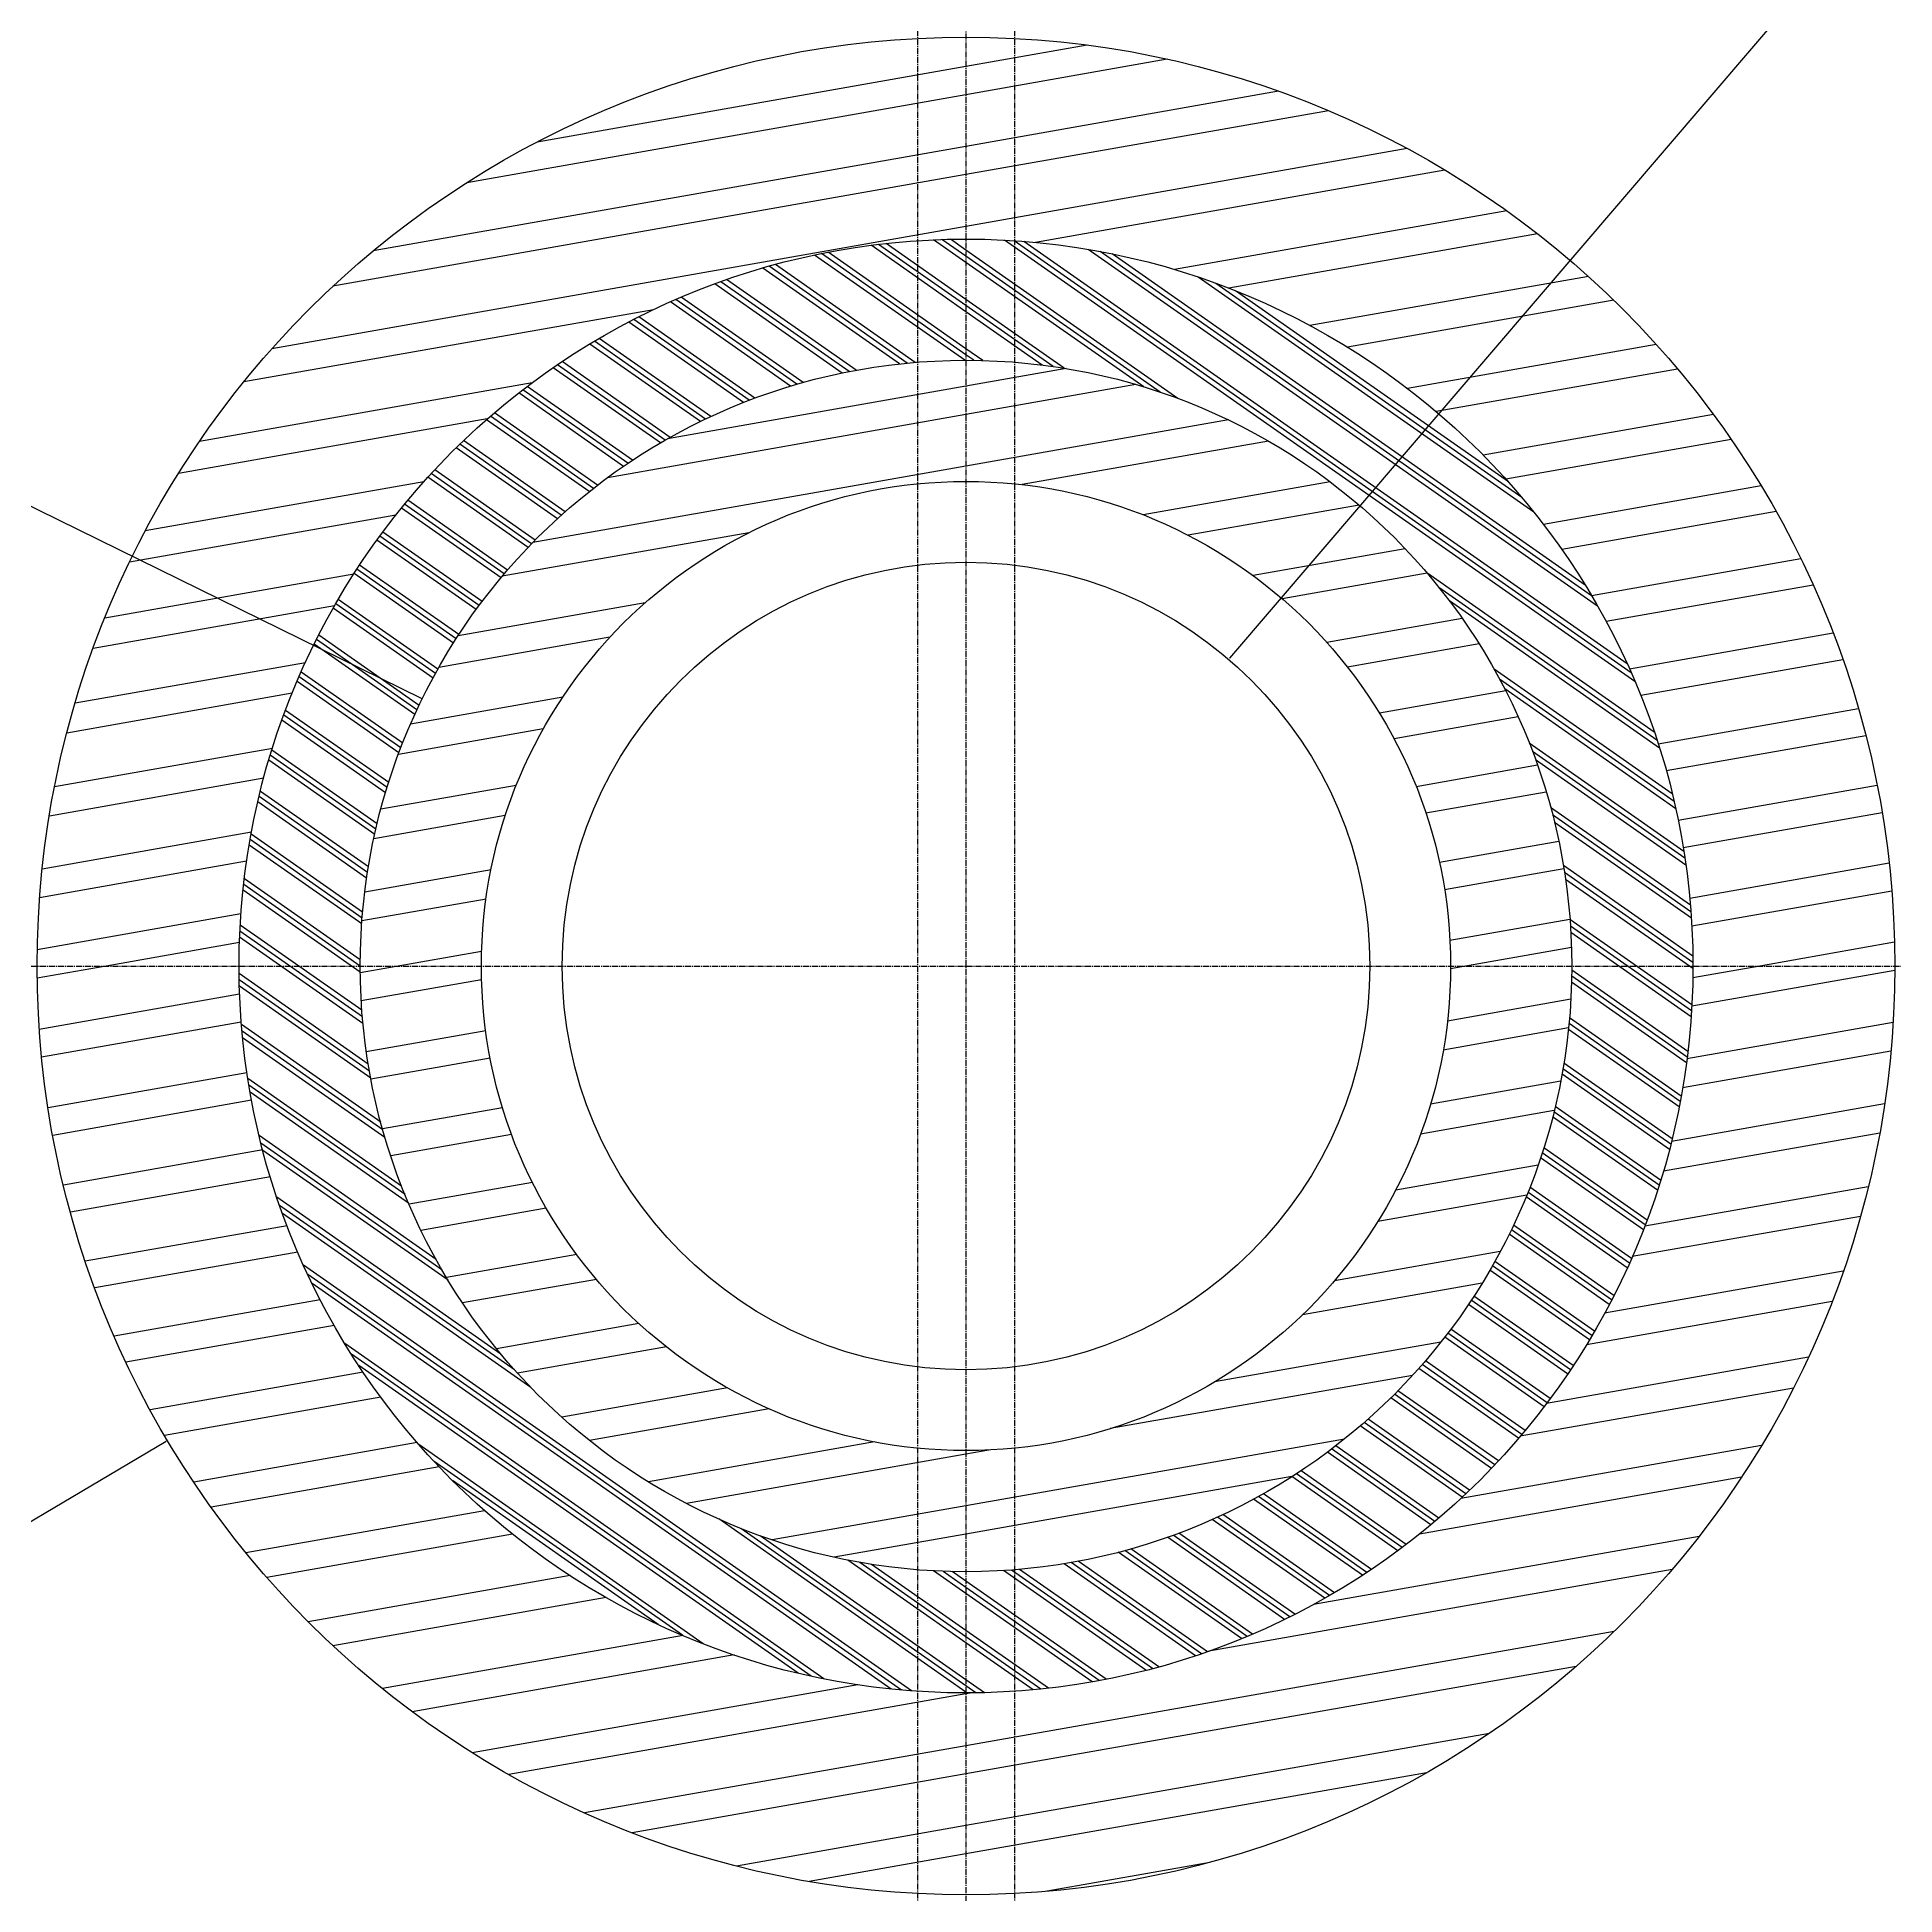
# Model space of a CAD drawing. Header units: millimetres. Extents: x -152 to 1470, y -163 to 1866.
# Drawn here: x 564.7 to 794.7, y 1555.9 to 1785.9 of the extents above; entities that cross this region are included whole.
import ezdxf

# ---------------------------------------------------------------- set-up
doc = ezdxf.new("R2010")
doc.units = ezdxf.units.MM
doc.header["$MEASUREMENT"] = 0
doc.linetypes.add('CENTER2', pattern=[1.125, 0.75, -0.125, 0.125, -0.125])
doc.styles.get("Standard").update_dxf_attribs({"font": 'arial.ttf'})
doc.dimstyles.get("Standard").update_dxf_attribs({"dimtxt": 0.18, "dimasz": 0.18, "dimexe": 0.18, "dimexo": 0.0625, "dimgap": 0.09, "dimtad": 0, "dimtih": 1, "dimtoh": 1, "dimdec": 4, "dimzin": 0, "dimdsep": 46, "dimtxsty": 'Standard', "dimcen": 0.09, "dimadec": 0, "dimazin": 0, "dimtfac": 1, "dimtdec": 4, "dimtofl": 0, "dimtmove": 0, "dimatfit": 3, "dimfxl": 1, "dimtolj": 1, "dimtzin": 0, "dimarcsym": 0})

# ---------------------------------------------------------------- blocks, each defined once
blk = doc.blocks.new('*D39')
at = {"color": 0, "lineweight": -2, "transparency": 16777216}
for p, q in [((679.63, 1670.89), (679.81, 1670.89)), ((679.72, 1670.8), (679.72, 1670.98)), ((467.71, 1544.99), (580.68, 1612.08)), ((467.53, 1544.99), (467.71, 1544.99))]:
    blk.add_line(p, q, dxfattribs=at)
at = {"color": 0, "transparency": 16777216}
blk.add_solid([(580.67, 1612.11), (580.7, 1612.06), (580.84, 1612.17)], dxfattribs=at)
at = {"layer": 'Defpoints', "color": 0, "transparency": 16777216}
for p in [(778.6, 1729.61), (580.84, 1612.17)]:
    blk.add_point(p, dxfattribs=at)
at = {"color": 0, "transparency": 16777216, "insert": (156.97, 1544.99), "char_height": 0.18, "attachment_point": 5}
blk.add_mtext('\\A1;{\\H340.44222x;Bearing Housing \\POD ∅230.0000}', dxfattribs=at)
blk = doc.blocks.new('*D40')
at = {"color": 0, "lineweight": -2, "transparency": 16777216}
for p, q in [((520.01, 1749.3), (520.19, 1749.3)), ((520.19, 1749.3), (612.25, 1704.05)), ((679.63, 1670.89), (679.81, 1670.89)), ((679.72, 1670.8), (679.72, 1670.98))]:
    blk.add_line(p, q, dxfattribs=at)
at = {"color": 0, "transparency": 16777216}
blk.add_solid([(612.26, 1704.08), (612.23, 1704.03), (612.41, 1703.97)], dxfattribs=at)
at = {"layer": 'Defpoints', "color": 0, "transparency": 16777216}
for p in [(612.41, 1703.97), (747.03, 1637.81)]:
    blk.add_point(p, dxfattribs=at)
at = {"color": 0, "transparency": 16777216, "insert": (259.44, 1749.3), "char_height": 0.18, "attachment_point": 5}
blk.add_mtext('\\A1;{\\H340.44222x;Stock Tube\\PID ∅150.0000}', dxfattribs=at)
blk = doc.blocks.new('*D41')
at = {"color": 0, "lineweight": -2, "transparency": 16777216}
for p, q in [((815.77, 1829.82), (712.35, 1709.01)), ((815.95, 1829.82), (815.77, 1829.82)), ((679.63, 1670.89), (679.81, 1670.89)), ((679.72, 1670.8), (679.72, 1670.98))]:
    blk.add_line(p, q, dxfattribs=at)
at = {"color": 0, "transparency": 16777216}
blk.add_solid([(712.33, 1709.03), (712.37, 1708.99), (712.23, 1708.88)], dxfattribs=at)
at = {"layer": 'Defpoints', "color": 0, "transparency": 16777216}
for p in [(712.23, 1708.88), (647.2, 1632.91)]:
    blk.add_point(p, dxfattribs=at)
at = {"color": 0, "transparency": 16777216, "insert": (1142.83, 1829.82), "char_height": 0.18, "attachment_point": 5}
blk.add_mtext('\\A1;{\\H340.44222x;Stock ∅100.0000}', dxfattribs=at)

msp = doc.modelspace()

# ---------------------------------------------------------------- linework, layer by layer
at = {"linetype": 'CENTER2'}
for p, q in [((679.71727, 1842.61347), (679.71727, 1493.32748)), ((673.71727, 1823.92354), (673.71727, 1517.8629)), ((685.71727, 1823.92354), (685.71727, 1517.8629)), ((437.90271, 1670.89322), (893.92964, 1670.89322))]:
    msp.add_line(p, q, dxfattribs=at)
at = {"linetype": 'Continuous'}
for p, q in [((694.70246, 1784.91271), (679.71727, 1782.27042)), ((704.62865, 1783.16264), (679.71727, 1778.77009)), ((679.71727, 1782.27042), (626.63884, 1772.91126)), ((679.71727, 1778.77009), (617.90983, 1767.87177)), ((718.4024, 1779.19124), (679.71727, 1772.37001)), ((724.58224, 1776.78059), (679.71727, 1768.86968)), ((679.71727, 1772.37001), (606.32504, 1759.42898)), ((734.32848, 1772.09903), (679.71727, 1762.4696)), ((679.71727, 1768.86968), (601.34238, 1755.05008)), ((739.01666, 1769.42536), (688.30148, 1760.4829)), ((746.69117, 1764.37849), (705.51208, 1757.11751)), ((679.71727, 1762.4696), (593.78509, 1747.31744)), ((679.71727, 1751.89628), (667.96824, 1760.12304)), ((679.71727, 1752.65926), (668.89126, 1760.23972)), ((679.71727, 1753.42225), (669.8262, 1760.34805)), ((679.71727, 1758.00015), (675.71283, 1760.80409)), ((679.71727, 1758.76314), (676.7453, 1760.84414)), ((679.71727, 1759.52612), (677.7942, 1760.87267)), ((705.95572, 1741.15376), (679.71727, 1759.52612)), ((762.54094, 1706.11027), (684.48311, 1760.76695)), ((762.06673, 1707.2053), (685.67429, 1760.69586)), ((761.56694, 1708.31824), (686.89105, 1760.60686)), ((757.90987, 1715.45685), (694.84994, 1759.61189)), ((750.47807, 1761.5459), (712.25413, 1754.80599)), ((671.50077, 1745.44179), (654.55816, 1757.30514)), ((672.44977, 1745.54028), (655.33157, 1757.52657)), ((673.41429, 1745.6279), (656.11265, 1757.74264)), ((679.57349, 1745.89308), (660.97041, 1758.9191)), ((679.71727, 1746.55539), (661.81052, 1759.09383)), ((679.71727, 1747.31838), (662.65995, 1759.26204)), ((703.74107, 1741.94149), (679.71727, 1758.76314)), ((701.72134, 1742.59274), (679.71727, 1758.00015)), ((757.16273, 1716.74299), (696.31406, 1759.34969)), ((756.3649, 1718.06462), (697.82885, 1759.052)), ((664.39724, 1744.31186), (648.62855, 1755.35322)), ((665.2423, 1744.48313), (649.34599, 1755.61385)), ((666.09874, 1744.64643), (650.06996, 1755.8699)), ((750.01967, 1727.0855), (708.4759, 1756.17476)), ((748.54773, 1728.87915), (710.66482, 1755.40505)), ((756.77652, 1756.2564), (722.30665, 1750.17844)), ((658.00724, 1742.68232), (643.1114, 1753.1125)), ((658.77266, 1742.90935), (643.78034, 1753.40708)), ((659.54708, 1743.13008), (644.45502, 1753.69765)), ((691.89004, 1744.89879), (679.71727, 1753.42225)), ((690.4911, 1745.11535), (679.71727, 1752.65926)), ((746.86334, 1730.82156), (713.06618, 1754.48658)), ((759.91967, 1753.3103), (726.95783, 1747.49824)), ((641.00927, 1752.14401), (590.2941, 1743.20156)), ((652.18345, 1740.65631), (637.95661, 1750.61804)), ((652.88401, 1740.92875), (638.5825, 1750.94277)), ((653.59207, 1741.19595), (639.21353, 1751.26391)), ((689.13907, 1745.29907), (679.71727, 1751.89628)), ((647.47776, 1738.61038), (633.71421, 1748.24772)), ((648.12964, 1738.91691), (634.30578, 1748.59648)), ((643.09047, 1736.3415), (629.70203, 1745.71618)), ((646.83235, 1738.29932), (633.12733, 1747.89567)), ((681.79366, 1745.86447), (679.71727, 1747.31838)), ((680.67162, 1745.88715), (679.71727, 1746.55539)), ((765.18334, 1747.83834), (734.36351, 1742.40398)), ((641.89081, 1735.65554), (628.59583, 1744.96479)), ((642.48776, 1736.00054), (629.14675, 1745.34201)), ((692.13418, 1744.85822), (679.71727, 1742.66878)), ((767.8213, 1744.80316), (737.92946, 1739.53243)), ((625.98764, 1743.09521), (584.80854, 1735.83422)), ((637.31452, 1732.75602), (624.34101, 1741.84017)), ((637.86776, 1733.13162), (624.85832, 1742.24093)), ((638.42626, 1733.50354), (625.37973, 1742.63882)), ((679.71727, 1742.66878), (642.75168, 1736.15075)), ((700.76403, 1742.87957), (679.71727, 1739.16846)), ((633.58466, 1730.02681), (620.83228, 1738.95612)), ((634.10251, 1730.42719), (621.32165, 1739.37644)), ((679.71727, 1739.16846), (635.31901, 1731.33985)), ((772.24554, 1739.18319), (743.732, 1734.15549)), ((620.44277, 1738.61717), (582.21883, 1731.87726)), ((633.07168, 1729.62302), (620.34681, 1738.53307)), ((712.19711, 1738.49544), (679.71727, 1732.76837)), ((629.13936, 1726.27259), (616.60108, 1735.05198)), ((629.61453, 1726.70285), (617.05604, 1735.4964)), ((630.09432, 1727.12989), (617.51476, 1735.93819)), ((717.17056, 1735.87207), (686.653, 1730.491)), ((774.46173, 1736.07364), (746.56459, 1731.15462)), ((626.38385, 1723.62411), (613.94935, 1732.33084)), ((679.71727, 1732.76837), (626.07489, 1723.30977)), ((612.57921, 1730.83053), (578.10934, 1724.75256)), ((625.50121, 1722.71617), (613.09487, 1731.40318)), ((625.94031, 1723.17169), (613.52029, 1731.86829)), ((724.81489, 1730.81989), (701.65973, 1726.73701)), ((778.16833, 1730.32713), (751.20286, 1725.57239)), ((622.14614, 1718.96155), (609.82194, 1727.59104)), ((622.55031, 1719.44153), (610.21845, 1728.07639)), ((622.9588, 1719.91848), (610.61855, 1728.55922)), ((728.39421, 1727.9507), (707.2222, 1724.2175)), ((609.1252, 1726.72117), (576.16337, 1720.90911)), ((780.01622, 1727.15264), (753.4711, 1722.47202)), ((619.0674, 1715.01343), (606.77845, 1723.61825)), ((619.43726, 1715.51743), (607.14642, 1724.12358)), ((619.8114, 1716.01845), (607.51794, 1724.62642)), ((652.81618, 1724.52466), (622.29862, 1719.14359)), ((616.93784, 1711.92666), (604.64533, 1720.53397)), ((734.08743, 1722.55448), (715.25792, 1719.23433)), ((783.08459, 1721.29359), (757.17351, 1716.72477)), ((603.90848, 1719.40124), (573.08866, 1713.96687)), ((616.26215, 1710.87381), (603.96275, 1719.48594)), ((616.59786, 1711.40173), (604.30226, 1720.0112)), ((736.80599, 1719.53351), (718.85774, 1716.36875)), ((764.92803, 1699.86091), (736.76651, 1719.57981)), ((614.33806, 1707.64317), (602.00068, 1716.2819)), ((639.99841, 1715.86445), (616.84325, 1711.78157)), ((765.25996, 1698.8655), (738.26419, 1717.76814)), ((765.57545, 1697.88161), (739.56695, 1716.09296)), ((784.5994, 1718.06037), (758.97089, 1713.54137)), ((601.53971, 1715.48323), (571.64788, 1710.2125)), ((613.73124, 1706.54211), (601.37534, 1715.1938)), ((614.03248, 1707.09416), (601.68621, 1715.73911)), ((741.16079, 1713.90129), (724.39261, 1710.94461)), ((611.74523, 1702.59183), (599.30063, 1711.30564)), ((612.01569, 1703.16544), (599.58609, 1711.86874)), ((635.63311, 1711.59441), (614.4611, 1707.86121)), ((787.08191, 1712.09801), (761.86823, 1707.65216)), ((611.47924, 1702.0151), (599.01884, 1710.73996)), ((743.23928, 1710.76746), (726.94927, 1707.89509)), ((597.92613, 1708.44598), (569.4126, 1703.41827)), ((609.74425, 1697.88906), (597.15013, 1706.70756)), ((609.97833, 1698.48814), (597.40587, 1707.29147)), ((767.16026, 1692.19401), (745.09643, 1707.64327)), ((788.28665, 1708.81012), (763.24934, 1704.39537)), ((596.29073, 1704.65729), (568.39359, 1699.73827)), ((609.51483, 1697.28672), (596.89817, 1706.121)), ((746.53932, 1704.94926), (730.90651, 1702.19278)), ((767.37824, 1691.2784), (745.7784, 1706.40277)), ((767.58428, 1690.37114), (746.41345, 1705.19511)), ((608.23808, 1693.6028), (595.4668, 1702.54535)), ((629.78636, 1704.16338), (610.95684, 1700.84323)), ((790.2167, 1702.75035), (765.41795, 1698.37766)), ((607.85136, 1692.34762), (595.02076, 1701.3317)), ((608.04225, 1692.97694), (595.24181, 1701.93991)), ((627.38372, 1700.23941), (609.43546, 1697.07465)), ((748.0882, 1701.72205), (732.72028, 1699.01227)), ((593.84142, 1697.82532), (566.87595, 1693.07058)), ((606.81252, 1688.49712), (593.77844, 1697.62368)), ((768.59074, 1685.0885), (749.45704, 1698.48607)), ((768.72321, 1684.23276), (749.86211, 1697.43945)), ((791.12543, 1699.41026), (766.41391, 1695.05296)), ((606.508, 1687.18438), (593.39696, 1696.36483)), ((606.65759, 1687.84262), (593.58563, 1696.99571)), ((750.4806, 1695.74381), (735.45847, 1693.095)), ((768.84634, 1683.38356), (750.24326, 1696.40958)), ((592.77035, 1694.13614), (566.22524, 1689.45552)), ((624.0378, 1693.24935), (607.26963, 1690.29267)), ((792.52192, 1693.25642), (767.89467, 1688.91397)), ((605.51138, 1681.77834), (592.04059, 1691.21069)), ((605.61585, 1682.46818), (592.19494, 1691.8656)), ((605.72622, 1683.15388), (592.3537, 1692.51742)), ((751.55752, 1692.43337), (736.65844, 1689.80626)), ((769.40229, 1678.41638), (752.10065, 1690.53112)), ((622.67833, 1689.50931), (606.38832, 1686.63695)), ((769.46639, 1677.60851), (752.3482, 1689.5948)), ((769.52283, 1676.806), (752.58022, 1688.66935)), ((793.14151, 1689.86534), (768.5201, 1685.52392)), ((591.2569, 1687.46919), (565.34582, 1682.90037)), ((604.95251, 1676.82878), (591.08735, 1686.53727)), ((605.01321, 1677.54926), (591.20959, 1687.21467)), ((753.11606, 1686.3081), (738.3342, 1683.70166)), ((590.65671, 1683.86304), (565.0282, 1679.34404)), ((604.89848, 1676.10363), (590.96988, 1685.85654)), ((794.01104, 1683.61858), (769.32695, 1679.26611)), ((604.72109, 1671.64994), (590.36842, 1681.69979)), ((620.91005, 1682.79743), (605.27724, 1680.04095)), ((753.74686, 1682.919), (738.97307, 1680.31399)), ((769.70921, 1672.09759), (753.68043, 1683.32107)), ((769.71621, 1671.32971), (753.8199, 1682.46043)), ((769.71668, 1670.5664), (753.94798, 1681.60776)), ((604.72122, 1670.12388), (590.20871, 1680.28564)), ((604.71727, 1670.88962), (590.28594, 1680.99455)), ((620.29345, 1679.18839), (604.92554, 1676.47861)), ((794.34196, 1680.17661), (769.58282, 1675.8109)), ((589.94832, 1677.33804), (564.73465, 1672.89219)), ((605.05474, 1663.78647), (589.78861, 1674.47593)), ((604.98172, 1664.60058), (589.82115, 1675.21613)), ((604.91812, 1665.4081), (589.85957, 1675.95221)), ((754.49593, 1676.651), (739.63519, 1674.03065)), ((769.58838, 1666.07833), (754.49632, 1676.6459)), ((769.54609, 1665.34496), (754.55378, 1675.84269)), ((769.49807, 1664.6156), (754.60223, 1675.04578)), ((589.7644, 1673.80529), (573.24923, 1670.89322)), ((619.74423, 1672.69146), (604.7221, 1670.04265)), ((754.68229, 1673.18354), (739.71626, 1670.54462)), ((794.67961, 1673.83606), (777.98996, 1670.89322)), ((573.24923, 1670.89322), (564.72709, 1669.39054)), ((605.70649, 1658.7522), (589.72227, 1669.94447)), ((769.09411, 1660.32055), (754.71557, 1670.38851)), ((794.71595, 1670.34214), (769.5792, 1665.90985)), ((777.98996, 1670.89322), (769.70542, 1669.43243)), ((605.85379, 1657.88608), (589.7337, 1669.17349)), ((606.01315, 1657.01151), (589.75187, 1668.39778)), ((619.74143, 1669.19064), (604.84235, 1666.56353)), ((768.91709, 1658.91853), (754.69025, 1668.88027)), ((769.00817, 1659.61774), (754.70666, 1669.63176)), ((589.78475, 1667.40879), (564.986, 1663.0361)), ((754.60383, 1666.76961), (739.32875, 1664.07621)), ((589.98596, 1663.94395), (565.27444, 1659.58664)), ((607.24989, 1651.56763), (590.0101, 1663.63906)), ((754.32371, 1663.2199), (738.80743, 1660.48396)), ((768.0106, 1653.44939), (754.30559, 1663.04574)), ((768.1407, 1654.12128), (754.37715, 1663.75862)), ((768.2661, 1654.79646), (754.44223, 1664.47603)), ((794.50474, 1663.90481), (768.98095, 1659.40428)), ((607.5082, 1650.62377), (590.07942, 1662.82754)), ((607.78329, 1649.66817), (590.1567, 1662.01045)), ((620.25464, 1662.88105), (605.47278, 1660.27461)), ((620.81295, 1659.47917), (606.03915, 1656.87415)), ((767.13408, 1649.48523), (753.74564, 1658.85992)), ((794.23356, 1660.35667), (768.44425, 1655.80932)), ((590.69417, 1657.66874), (566.06692, 1653.32629)), ((609.84018, 1643.65002), (590.79874, 1656.98298)), ((610.26213, 1642.59159), (590.93758, 1656.12278)), ((753.3521, 1656.64849), (737.23279, 1653.80622)), ((766.80635, 1648.18874), (753.51136, 1657.49799)), ((766.97239, 1648.83546), (753.63138, 1658.17693)), ((591.26591, 1654.26923), (566.6445, 1649.92781)), ((610.71086, 1641.51439), (591.08619, 1655.25574)), ((793.4424, 1653.81708), (767.05485, 1649.16425)), ((622.33979, 1653.34831), (607.47904, 1650.72795)), ((752.55335, 1653.00733), (735.99448, 1650.08755)), ((765.32539, 1643.12184), (752.35189, 1652.20599)), ((765.52505, 1643.74502), (752.51561, 1652.85433)), ((765.72062, 1644.37107), (752.67409, 1653.50635)), ((614.10601, 1634.55918), (592.20052, 1649.89757)), ((623.45589, 1650.04478), (608.48986, 1647.40587)), ((792.84217, 1650.21092), (766.05715, 1645.488)), ((592.64802, 1648.11285), (567.96393, 1643.76038)), ((614.82244, 1633.29455), (592.42669, 1648.97621)), ((615.59607, 1631.98986), (592.66554, 1648.04599)), ((763.58383, 1638.23743), (750.85896, 1647.14748)), ((763.81533, 1638.83831), (751.06296, 1647.76762)), ((764.04293, 1639.44193), (751.26207, 1648.39118)), ((593.58934, 1644.7785), (568.8302, 1640.4128)), ((750.55476, 1646.25484), (732.91509, 1643.14449)), ((622.14481, 1622.82648), (594.39437, 1642.25755)), ((626.03236, 1644.099), (610.75729, 1641.40559)), ((749.13687, 1642.5045), (730.69664, 1639.25299)), ((761.59379, 1633.52699), (749.05552, 1642.30639)), ((761.8558, 1634.10652), (749.29732, 1642.90006)), ((762.11406, 1634.68867), (749.5345, 1643.49697)), ((791.42187, 1643.5604), (763.75562, 1638.68209)), ((623.81463, 1620.89427), (594.73771, 1641.25415)), ((625.85513, 1618.70251), (595.09886, 1640.23828)), ((627.75086, 1640.90169), (612.23459, 1638.16575)), ((595.6557, 1638.74277), (570.6815, 1634.33915)), ((759.36424, 1628.98427), (746.9579, 1637.67128)), ((759.6558, 1629.5431), (747.23577, 1638.2397)), ((759.9437, 1630.1045), (747.5092, 1638.81123)), ((790.45942, 1639.89037), (762.21067, 1634.90936)), ((596.97909, 1635.4758), (571.84234, 1631.04351)), ((745.85451, 1635.52565), (725.32386, 1631.90554)), ((672.95068, 1581.14795), (597.69862, 1633.84001)), ((631.51446, 1635.16523), (615.39515, 1632.32296)), ((756.90141, 1624.60489), (744.57721, 1633.23438)), ((757.22187, 1625.14349), (744.89001, 1633.77835)), ((757.53874, 1625.6846), (745.19849, 1634.32533)), ((788.33523, 1633.11573), (758.78729, 1627.90563)), ((671.71584, 1581.24961), (598.21648, 1632.71442)), ((670.45228, 1581.37138), (598.76307, 1631.56871)), ((633.94995, 1632.09435), (617.39108, 1629.17457)), ((743.61951, 1631.63123), (721.37133, 1627.70828)), ((599.7663, 1629.56717), (574.24251, 1625.06664)), ((754.20914, 1620.38617), (741.92019, 1628.99098)), ((754.55814, 1620.90478), (742.26729, 1629.51092)), ((754.90359, 1621.42588), (742.61013, 1630.03385)), ((786.96031, 1629.37297), (756.54105, 1624.00924)), ((601.50019, 1626.37258), (575.71087, 1621.82523)), ((639.2183, 1626.62321), (621.57863, 1623.51286)), ((662.11493, 1582.63135), (602.7986, 1624.16509)), ((738.51297, 1624.33072), (710.4994, 1619.39118)), ((751.28907, 1616.32695), (738.98967, 1624.93908)), ((751.66653, 1616.82563), (739.37093, 1625.4351)), ((752.04043, 1617.32681), (739.74792, 1625.93411)), ((660.56289, 1582.95512), (603.63367, 1622.81739)), ((642.63393, 1623.72516), (624.1937, 1620.47365)), ((748.54682, 1612.90621), (736.20055, 1621.55115)), ((748.94931, 1613.38736), (736.61194, 1622.02608)), ((784.01804, 1622.45409), (751.60061, 1616.73802)), ((605.07855, 1620.60345), (578.69099, 1615.95062)), ((658.94892, 1583.32225), (604.53067, 1621.42632)), ((735.0014, 1620.21122), (697.57214, 1613.61143)), ((748.14072, 1612.42757), (735.78482, 1621.07927)), ((607.27342, 1617.49015), (580.4884, 1612.76723)), ((650.19567, 1618.65841), (629.66502, 1615.0383)), ((744.76145, 1608.68989), (732.30105, 1617.41476)), ((745.19663, 1609.14815), (732.75203, 1617.86196)), ((745.62815, 1609.60899), (733.19854, 1618.31229)), ((782.1527, 1618.62485), (748.34116, 1612.66297)), ((655.34538, 1616.06612), (633.0972, 1612.14317)), ((742.0726, 1605.99474), (729.50014, 1614.79807)), ((726.56344, 1612.32329), (679.71727, 1604.06305)), ((741.14636, 1605.11733), (728.5297, 1613.95161)), ((741.61137, 1605.55471), (729.01725, 1614.37321)), ((611.76391, 1611.88186), (584.09766, 1607.00355)), ((647.19414, 1586.97513), (611.98363, 1611.62979)), ((668.40627, 1611.96902), (640.3927, 1607.02947)), ((679.71727, 1610.46313), (645.10145, 1604.35943)), ((682.53071, 1610.95922), (679.71727, 1610.46313)), ((737.288, 1601.71511), (724.4574, 1610.69919)), ((737.78392, 1602.13085), (724.98349, 1611.09381)), ((738.27591, 1602.54934), (725.50462, 1611.49189)), ((778.21079, 1611.5297), (740.98338, 1604.96551)), ((614.50604, 1608.86504), (586.25729, 1603.88403)), ((644.60499, 1588.02508), (613.8558, 1609.5559)), ((733.70434, 1598.88352), (720.63238, 1608.03661)), ((734.2285, 1599.27949), (721.19442, 1608.40605)), ((641.61111, 1589.35844), (616.13271, 1607.19861)), ((720.07844, 1607.67949), (679.71727, 1600.56272)), ((729.91748, 1596.19423), (716.54496, 1605.55777)), ((733.17604, 1598.49046), (720.065, 1607.67091)), ((775.72708, 1607.59143), (735.87696, 1600.56478)), ((620.11838, 1603.45456), (590.57044, 1598.24446)), ((679.71727, 1604.06305), (655.72837, 1599.83316)), ((728.79664, 1595.45308), (715.32585, 1604.88543)), ((729.35927, 1595.82211), (715.93835, 1605.21953)), ((679.71727, 1580.98784), (649.09599, 1602.42909)), ((679.71727, 1581.75082), (651.85346, 1601.26128)), ((724.13159, 1592.61571), (710.20299, 1602.36862)), ((724.73109, 1592.95892), (710.86593, 1602.66741)), ((725.32582, 1593.30546), (711.5222, 1602.97086)), ((623.56181, 1600.56141), (593.14254, 1595.19767)), ((679.71727, 1582.51381), (654.24025, 1600.35301)), ((679.71727, 1600.56272), (663.41055, 1597.68741)), ((714.52576, 1587.89702), (699.36519, 1598.51257)), ((715.20431, 1588.18488), (700.14576, 1598.72899)), ((719.15699, 1589.99508), (704.64449, 1600.15685)), ((719.79674, 1590.31012), (705.3654, 1600.41504)), ((720.43123, 1590.62882), (706.07856, 1600.67867)), ((770.47325, 1600.26496), (722.75624, 1591.85116)), ((679.71727, 1587.09171), (665.09081, 1597.33327)), ((679.71727, 1587.85469), (666.58142, 1597.05252)), ((679.71727, 1588.61768), (668.01481, 1596.81183)), ((708.1423, 1585.49991), (691.88103, 1596.88617)), ((708.87744, 1585.74814), (692.75736, 1597.03555)), ((709.60585, 1586.00109), (693.62163, 1597.19336)), ((713.84133, 1587.61328), (698.5752, 1598.30274)), ((630.6912, 1595.41843), (598.27377, 1589.70236)), ((679.71727, 1593.19558), (675.71178, 1596.00026)), ((679.71727, 1593.95857), (676.87749, 1595.947)), ((679.71727, 1594.72155), (678.01641, 1595.91251)), ((697.05785, 1582.57955), (679.71727, 1594.72155)), ((696.20204, 1582.41581), (679.71727, 1593.95857)), ((702.00171, 1583.69572), (684.37512, 1596.038)), ((702.79596, 1583.90257), (685.36718, 1596.10633)), ((703.58226, 1584.11498), (686.34246, 1596.18641)), ((767.13823, 1596.17658), (709.78092, 1586.06294)), ((635.14783, 1592.70393), (601.33629, 1586.74204)), ((695.33646, 1582.25891), (679.71727, 1593.19558)), ((644.69457, 1587.98719), (607.46716, 1581.42299)), ((689.92031, 1581.47344), (679.71727, 1588.61768)), ((759.9542, 1588.50975), (679.71727, 1574.36182)), ((688.97716, 1581.37085), (679.71727, 1587.85469)), ((688.02134, 1581.27714), (679.71727, 1587.09171)), ((650.99817, 1585.59836), (611.14805, 1578.57171)), ((755.25511, 1584.18086), (679.71727, 1570.8615)), ((681.99069, 1580.92194), (679.71727, 1582.51381)), ((666.30785, 1581.89779), (618.59083, 1573.48399)), ((679.71727, 1580.7619), (623.12304, 1570.78282)), ((680.93038, 1580.9014), (679.71727, 1581.75082)), ((679.85225, 1580.89332), (679.71727, 1580.98784)), ((680.48035, 1580.89646), (679.71727, 1580.7619)), ((744.51575, 1575.88713), (679.71727, 1564.46141)), ((679.71727, 1574.36182), (632.49603, 1566.03544)), ((736.71329, 1571.01102), (679.71727, 1560.96109)), ((679.71727, 1570.8615), (638.39229, 1563.57479)), ((679.71727, 1564.46141), (651.32062, 1559.45431)), ((679.71727, 1560.96109), (660.32025, 1557.54087)), ((709.45391, 1559.80437), (689.7686, 1556.33332))]:
    msp.add_line(p, q, dxfattribs=at)
for major_axis, start_param, end_param in [((81.31728, 81.31728), 5.497787144, 11.780972451), ((-63.63961, 63.63961), 3.926990817, 10.210176124), ((53.03301, 53.03301), 5.497787144, 11.780972451), ((-53.03301, 53.03301), 3.926990817, 10.210176124), ((42.42641, 42.42641), 5.497787144, 11.780972451), ((-35.35534, 35.35534), 3.926990817, 10.210176124)]:
    msp.add_ellipse((679.71727, 1670.89322), major_axis=major_axis, ratio=1, start_param=start_param, end_param=end_param)

# ---------------------------------------------------------------- dimensions: what is measured, and where the dimension line sits
for p1, p2, text, picture, middle in [((647.20131, 1632.91017), (712.23323, 1708.87628), '{\\H340.44222x;Stock <>}', '*D41', (1142.83226, 1829.81614)), ((747.02746, 1637.81243), (612.40708, 1703.97401), '{\\H340.44222x;Stock Tube\\PID <>}', '*D40', (259.4411, 1749.29514)), ((778.59673, 1729.61164), (580.83782, 1612.1748), '{\\H340.44222x;Bearing Housing \\POD <>}', '*D39', (156.96606, 1544.99492))]:
    dim = msp.add_diameter_dim_2p(p1=p1, p2=p2, text=text, dimstyle='Standard')
    dim.commit()
    dim.dimension.update_dxf_attribs({"geometry": picture, "text_midpoint": middle, "dimtype": 163})

doc.saveas('drawing.dxf')
